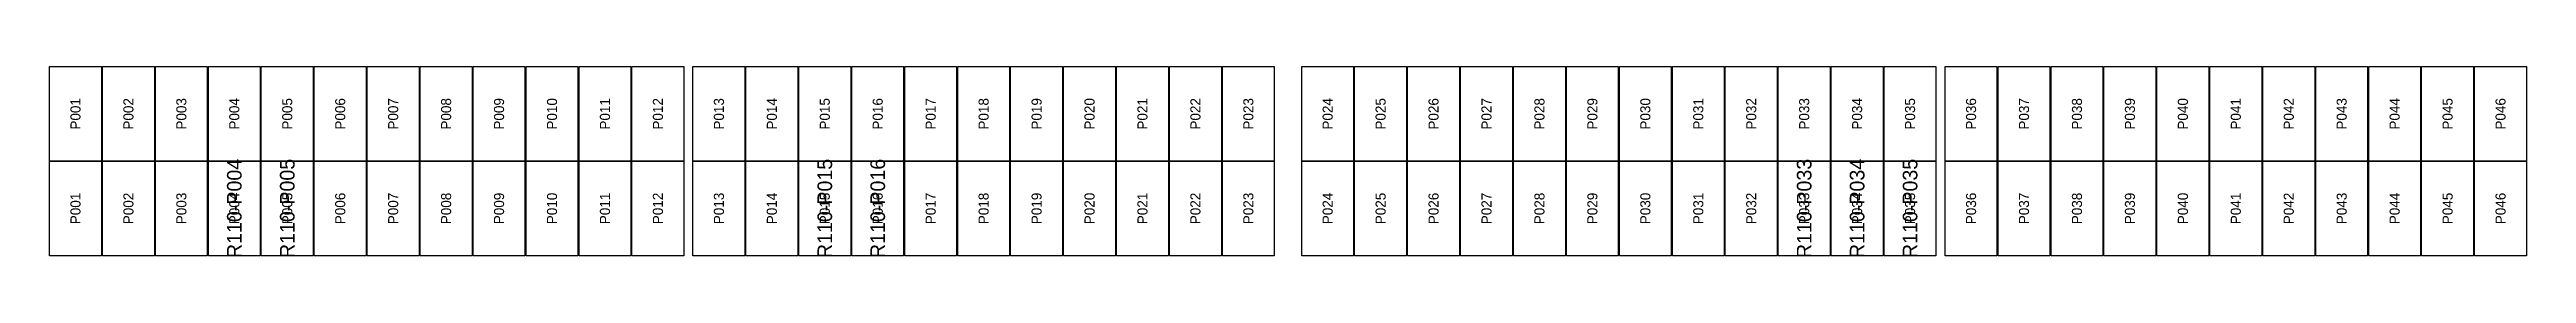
# Model space of a CAD drawing. Extents: x 296295 to 296770, y 651564 to 652121.
# Drawn here: x 296567.8 to 296622, y 651677.9 to 651682 of the extents above; entities that cross this region are included whole.
import ezdxf
from ezdxf.enums import TextEntityAlignment as Align

# ---------------------------------------------------------------- set-up
doc = ezdxf.new("R2010")
doc.units = 0

msp = doc.modelspace()

# ---------------------------------------------------------------- texts
at = {"layer": 'DEFECT_LABELS'}
for s, p in [('R110-P004', (296571.881, 651678.912)), ('R110-P005', (296573.039, 651678.912)), ('R110-P015', (296584.795, 651678.912)), ('R110-P016', (296585.953, 651678.912)), ('R110-P033', (296606.215, 651678.912)), ('R110-P034', (296607.373, 651678.912)), ('R110-P035', (296608.531, 651678.912))]:
    msp.add_text(s, height=0.32, rotation=90, dxfattribs=at).set_placement(p, align=Align.MIDDLE_CENTER)
at = {"layer": 'PANEL_POSITION'}
for s, p in [('P001', (296568.407, 651680.975)), ('P002', (296569.565, 651680.975)), ('P003', (296570.723, 651680.975)), ('P004', (296571.881, 651680.975)), ('P005', (296573.039, 651680.975)), ('P006', (296574.197, 651680.975)), ('P007', (296575.355, 651680.975)), ('P008', (296576.513, 651680.975)), ('P009', (296577.671, 651680.975)), ('P010', (296578.829, 651680.975)), ('P011', (296579.987, 651680.975)), ('P012', (296581.145, 651680.975)), ('P013', (296582.479, 651680.975)), ('P014', (296583.637, 651680.975)), ('P015', (296584.795, 651680.975)), ('P016', (296585.953, 651680.975)), ('P017', (296587.111, 651680.975)), ('P018', (296588.269, 651680.975)), ('P019', (296589.427, 651680.975)), ('P020', (296590.585, 651680.975)), ('P021', (296591.743, 651680.975)), ('P022', (296592.901, 651680.975)), ('P023', (296594.059, 651680.975)), ('P024', (296595.793, 651680.975)), ('P025', (296596.951, 651680.975)), ('P026', (296598.109, 651680.975)), ('P027', (296599.267, 651680.975)), ('P028', (296600.425, 651680.975)), ('P029', (296601.583, 651680.975)), ('P030', (296602.741, 651680.975)), ('P031', (296603.899, 651680.975)), ('P032', (296605.057, 651680.975)), ('P033', (296606.215, 651680.975)), ('P034', (296607.373, 651680.975)), ('P035', (296608.531, 651680.975)), ('P036', (296609.865, 651680.975)), ('P037', (296611.023, 651680.975)), ('P038', (296612.181, 651680.975)), ('P039', (296613.339, 651680.975)), ('P040', (296614.497, 651680.975)), ('P041', (296615.655, 651680.975)), ('P042', (296616.813, 651680.975)), ('P043', (296617.971, 651680.975)), ('P044', (296619.129, 651680.975)), ('P045', (296620.287, 651680.975)), ('P046', (296621.445, 651680.975)), ('P001', (296568.407, 651678.912)), ('P002', (296569.565, 651678.912)), ('P003', (296570.723, 651678.912)), ('P004', (296571.881, 651678.912)), ('P005', (296573.039, 651678.912)), ('P006', (296574.197, 651678.912)), ('P007', (296575.355, 651678.912)), ('P008', (296576.513, 651678.912)), ('P009', (296577.671, 651678.912)), ('P010', (296578.829, 651678.912)), ('P011', (296579.987, 651678.912)), ('P012', (296581.145, 651678.912)), ('P013', (296582.479, 651678.912)), ('P014', (296583.637, 651678.912)), ('P015', (296584.795, 651678.912)), ('P016', (296585.953, 651678.912)), ('P017', (296587.111, 651678.912)), ('P018', (296588.269, 651678.912)), ('P019', (296589.427, 651678.912)), ('P020', (296590.585, 651678.912)), ('P021', (296591.743, 651678.912)), ('P022', (296592.901, 651678.912)), ('P023', (296594.059, 651678.912)), ('P024', (296595.793, 651678.912)), ('P025', (296596.951, 651678.912)), ('P026', (296598.109, 651678.912)), ('P027', (296599.267, 651678.912)), ('P028', (296600.425, 651678.912)), ('P029', (296601.583, 651678.912)), ('P030', (296602.741, 651678.912)), ('P031', (296603.899, 651678.912)), ('P032', (296605.057, 651678.912)), ('P033', (296606.215, 651678.912)), ('P034', (296607.373, 651678.912)), ('P035', (296608.531, 651678.912)), ('P036', (296609.865, 651678.912)), ('P037', (296611.023, 651678.912)), ('P038', (296612.181, 651678.912)), ('P039', (296613.339, 651678.912)), ('P040', (296614.497, 651678.912)), ('P041', (296615.655, 651678.912)), ('P042', (296616.813, 651678.912)), ('P043', (296617.971, 651678.912)), ('P044', (296619.129, 651678.912)), ('P045', (296620.287, 651678.912)), ('P046', (296621.445, 651678.912))]:
    msp.add_text(s, height=0.22, rotation=90, dxfattribs=at).set_placement(p, align=Align.MIDDLE_CENTER)

# ---------------------------------------------------------------- linework, layer by layer
at = {"layer": 'DEFECTIVE_PANELS'}
for points in [[(296571.314, 651679.944), (296572.448, 651679.944), (296572.448, 651677.881), (296571.314, 651677.881)], [(296572.472, 651679.944), (296573.606, 651679.944), (296573.606, 651677.881), (296572.472, 651677.881)], [(296584.228, 651679.944), (296585.362, 651679.944), (296585.362, 651677.881), (296584.228, 651677.881)], [(296585.386, 651679.944), (296586.52, 651679.944), (296586.52, 651677.881), (296585.386, 651677.881)], [(296605.648, 651679.944), (296606.782, 651679.944), (296606.782, 651677.881), (296605.648, 651677.881)], [(296606.806, 651679.944), (296607.94, 651679.944), (296607.94, 651677.881), (296606.806, 651677.881)], [(296607.964, 651679.944), (296609.098, 651679.944), (296609.098, 651677.881), (296607.964, 651677.881)]]:
    msp.add_lwpolyline(points, close=True, dxfattribs=at)
at = {"layer": 'PANELS_MASTER'}
for points in [[(296567.84, 651682.007), (296568.974, 651682.007), (296568.974, 651679.944), (296567.84, 651679.944)], [(296568.998, 651682.007), (296570.132, 651682.007), (296570.132, 651679.944), (296568.998, 651679.944)], [(296570.156, 651682.007), (296571.29, 651682.007), (296571.29, 651679.944), (296570.156, 651679.944)], [(296571.314, 651682.007), (296572.448, 651682.007), (296572.448, 651679.944), (296571.314, 651679.944)], [(296572.472, 651682.007), (296573.606, 651682.007), (296573.606, 651679.944), (296572.472, 651679.944)], [(296573.63, 651682.007), (296574.764, 651682.007), (296574.764, 651679.944), (296573.63, 651679.944)], [(296574.788, 651682.007), (296575.922, 651682.007), (296575.922, 651679.944), (296574.788, 651679.944)], [(296575.946, 651682.007), (296577.08, 651682.007), (296577.08, 651679.944), (296575.946, 651679.944)], [(296577.104, 651682.007), (296578.238, 651682.007), (296578.238, 651679.944), (296577.104, 651679.944)], [(296578.262, 651682.007), (296579.396, 651682.007), (296579.396, 651679.944), (296578.262, 651679.944)], [(296579.42, 651682.007), (296580.554, 651682.007), (296580.554, 651679.944), (296579.42, 651679.944)], [(296580.578, 651682.007), (296581.712, 651682.007), (296581.712, 651679.944), (296580.578, 651679.944)], [(296581.912, 651682.007), (296583.046, 651682.007), (296583.046, 651679.944), (296581.912, 651679.944)], [(296583.07, 651682.007), (296584.204, 651682.007), (296584.204, 651679.944), (296583.07, 651679.944)], [(296584.228, 651682.007), (296585.362, 651682.007), (296585.362, 651679.944), (296584.228, 651679.944)], [(296585.386, 651682.007), (296586.52, 651682.007), (296586.52, 651679.944), (296585.386, 651679.944)], [(296586.544, 651682.007), (296587.678, 651682.007), (296587.678, 651679.944), (296586.544, 651679.944)], [(296587.702, 651682.007), (296588.836, 651682.007), (296588.836, 651679.944), (296587.702, 651679.944)], [(296588.86, 651682.007), (296589.994, 651682.007), (296589.994, 651679.944), (296588.86, 651679.944)], [(296590.018, 651682.007), (296591.152, 651682.007), (296591.152, 651679.944), (296590.018, 651679.944)], [(296591.176, 651682.007), (296592.31, 651682.007), (296592.31, 651679.944), (296591.176, 651679.944)], [(296592.334, 651682.007), (296593.468, 651682.007), (296593.468, 651679.944), (296592.334, 651679.944)], [(296593.492, 651682.007), (296594.626, 651682.007), (296594.626, 651679.944), (296593.492, 651679.944)], [(296595.226, 651682.007), (296596.36, 651682.007), (296596.36, 651679.944), (296595.226, 651679.944)], [(296596.384, 651682.007), (296597.518, 651682.007), (296597.518, 651679.944), (296596.384, 651679.944)], [(296597.542, 651682.007), (296598.676, 651682.007), (296598.676, 651679.944), (296597.542, 651679.944)], [(296598.7, 651682.007), (296599.834, 651682.007), (296599.834, 651679.944), (296598.7, 651679.944)], [(296599.858, 651682.007), (296600.992, 651682.007), (296600.992, 651679.944), (296599.858, 651679.944)], [(296601.016, 651682.007), (296602.15, 651682.007), (296602.15, 651679.944), (296601.016, 651679.944)], [(296602.174, 651682.007), (296603.308, 651682.007), (296603.308, 651679.944), (296602.174, 651679.944)], [(296603.332, 651682.007), (296604.466, 651682.007), (296604.466, 651679.944), (296603.332, 651679.944)], [(296604.49, 651682.007), (296605.624, 651682.007), (296605.624, 651679.944), (296604.49, 651679.944)], [(296605.648, 651682.007), (296606.782, 651682.007), (296606.782, 651679.944), (296605.648, 651679.944)], [(296606.806, 651682.007), (296607.94, 651682.007), (296607.94, 651679.944), (296606.806, 651679.944)], [(296607.964, 651682.007), (296609.098, 651682.007), (296609.098, 651679.944), (296607.964, 651679.944)], [(296609.298, 651682.007), (296610.432, 651682.007), (296610.432, 651679.944), (296609.298, 651679.944)], [(296610.456, 651682.007), (296611.59, 651682.007), (296611.59, 651679.944), (296610.456, 651679.944)], [(296611.614, 651682.007), (296612.748, 651682.007), (296612.748, 651679.944), (296611.614, 651679.944)], [(296612.772, 651682.007), (296613.906, 651682.007), (296613.906, 651679.944), (296612.772, 651679.944)], [(296613.93, 651682.007), (296615.064, 651682.007), (296615.064, 651679.944), (296613.93, 651679.944)], [(296615.088, 651682.007), (296616.222, 651682.007), (296616.222, 651679.944), (296615.088, 651679.944)], [(296616.246, 651682.007), (296617.38, 651682.007), (296617.38, 651679.944), (296616.246, 651679.944)], [(296617.404, 651682.007), (296618.538, 651682.007), (296618.538, 651679.944), (296617.404, 651679.944)], [(296618.562, 651682.007), (296619.696, 651682.007), (296619.696, 651679.944), (296618.562, 651679.944)], [(296619.72, 651682.007), (296620.854, 651682.007), (296620.854, 651679.944), (296619.72, 651679.944)], [(296620.878, 651682.007), (296622.012, 651682.007), (296622.012, 651679.944), (296620.878, 651679.944)], [(296567.84, 651679.944), (296568.974, 651679.944), (296568.974, 651677.881), (296567.84, 651677.881)], [(296568.998, 651679.944), (296570.132, 651679.944), (296570.132, 651677.881), (296568.998, 651677.881)], [(296570.156, 651679.944), (296571.29, 651679.944), (296571.29, 651677.881), (296570.156, 651677.881)], [(296573.63, 651679.944), (296574.764, 651679.944), (296574.764, 651677.881), (296573.63, 651677.881)], [(296574.788, 651679.944), (296575.922, 651679.944), (296575.922, 651677.881), (296574.788, 651677.881)], [(296575.946, 651679.944), (296577.08, 651679.944), (296577.08, 651677.881), (296575.946, 651677.881)], [(296577.104, 651679.944), (296578.238, 651679.944), (296578.238, 651677.881), (296577.104, 651677.881)], [(296578.262, 651679.944), (296579.396, 651679.944), (296579.396, 651677.881), (296578.262, 651677.881)], [(296579.42, 651679.944), (296580.554, 651679.944), (296580.554, 651677.881), (296579.42, 651677.881)], [(296580.578, 651679.944), (296581.712, 651679.944), (296581.712, 651677.881), (296580.578, 651677.881)], [(296581.912, 651679.944), (296583.046, 651679.944), (296583.046, 651677.881), (296581.912, 651677.881)], [(296583.07, 651679.944), (296584.204, 651679.944), (296584.204, 651677.881), (296583.07, 651677.881)], [(296586.544, 651679.944), (296587.678, 651679.944), (296587.678, 651677.881), (296586.544, 651677.881)], [(296587.702, 651679.944), (296588.836, 651679.944), (296588.836, 651677.881), (296587.702, 651677.881)], [(296588.86, 651679.944), (296589.994, 651679.944), (296589.994, 651677.881), (296588.86, 651677.881)], [(296590.018, 651679.944), (296591.152, 651679.944), (296591.152, 651677.881), (296590.018, 651677.881)], [(296591.176, 651679.944), (296592.31, 651679.944), (296592.31, 651677.881), (296591.176, 651677.881)], [(296592.334, 651679.944), (296593.468, 651679.944), (296593.468, 651677.881), (296592.334, 651677.881)], [(296593.492, 651679.944), (296594.626, 651679.944), (296594.626, 651677.881), (296593.492, 651677.881)], [(296595.226, 651679.944), (296596.36, 651679.944), (296596.36, 651677.881), (296595.226, 651677.881)], [(296596.384, 651679.944), (296597.518, 651679.944), (296597.518, 651677.881), (296596.384, 651677.881)], [(296597.542, 651679.944), (296598.676, 651679.944), (296598.676, 651677.881), (296597.542, 651677.881)], [(296598.7, 651679.944), (296599.834, 651679.944), (296599.834, 651677.881), (296598.7, 651677.881)], [(296599.858, 651679.944), (296600.992, 651679.944), (296600.992, 651677.881), (296599.858, 651677.881)], [(296601.016, 651679.944), (296602.15, 651679.944), (296602.15, 651677.881), (296601.016, 651677.881)], [(296602.174, 651679.944), (296603.308, 651679.944), (296603.308, 651677.881), (296602.174, 651677.881)], [(296603.332, 651679.944), (296604.466, 651679.944), (296604.466, 651677.881), (296603.332, 651677.881)], [(296604.49, 651679.944), (296605.624, 651679.944), (296605.624, 651677.881), (296604.49, 651677.881)], [(296609.298, 651679.944), (296610.432, 651679.944), (296610.432, 651677.881), (296609.298, 651677.881)], [(296610.456, 651679.944), (296611.59, 651679.944), (296611.59, 651677.881), (296610.456, 651677.881)], [(296611.614, 651679.944), (296612.748, 651679.944), (296612.748, 651677.881), (296611.614, 651677.881)], [(296612.772, 651679.944), (296613.906, 651679.944), (296613.906, 651677.881), (296612.772, 651677.881)], [(296613.93, 651679.944), (296615.064, 651679.944), (296615.064, 651677.881), (296613.93, 651677.881)], [(296615.088, 651679.944), (296616.222, 651679.944), (296616.222, 651677.881), (296615.088, 651677.881)], [(296616.246, 651679.944), (296617.38, 651679.944), (296617.38, 651677.881), (296616.246, 651677.881)], [(296617.404, 651679.944), (296618.538, 651679.944), (296618.538, 651677.881), (296617.404, 651677.881)], [(296618.562, 651679.944), (296619.696, 651679.944), (296619.696, 651677.881), (296618.562, 651677.881)], [(296619.72, 651679.944), (296620.854, 651679.944), (296620.854, 651677.881), (296619.72, 651677.881)], [(296620.878, 651679.944), (296622.012, 651679.944), (296622.012, 651677.881), (296620.878, 651677.881)]]:
    msp.add_lwpolyline(points, close=True, dxfattribs=at)

msp.set_redraw_order([(e.dxf.handle, doc.entitydb.next_handle()) for e in msp.query("TEXT MTEXT ATTDEF DIMENSION ARC_DIMENSION")])  # texts and dimensions are drawn at this point

doc.saveas('drawing.dxf')
